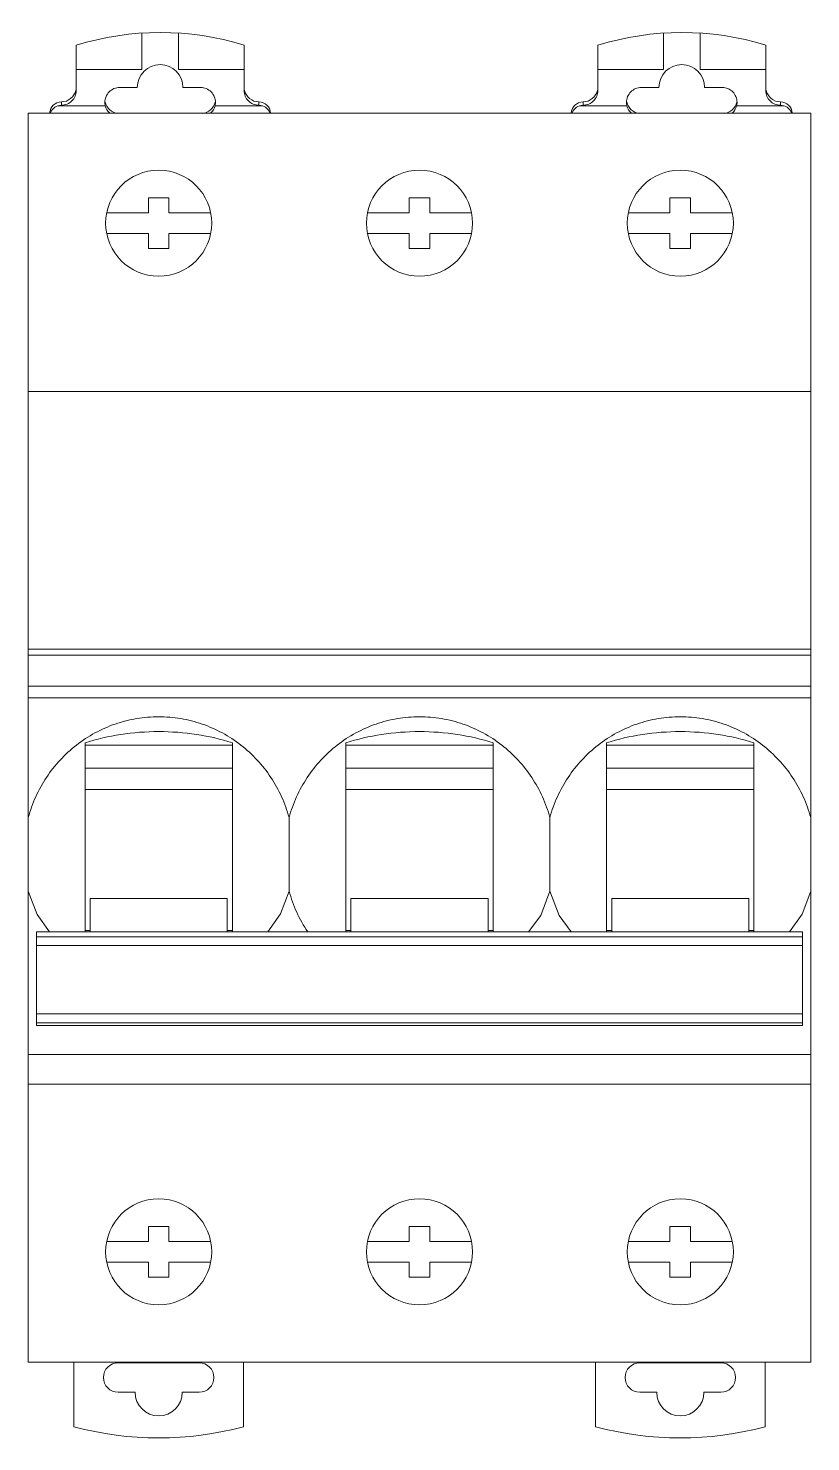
# Model space of a CAD drawing. Header units: millimetres. Extents: x 37984 to 70752, y 14140 to 37584.
# Drawn here: x 56637.8 to 56690.9, y 34140.6 to 34236.5 of the extents above; entities that cross this region are included whole.
import ezdxf

# ---------------------------------------------------------------- set-up
doc = ezdxf.new("R2010")
doc.units = ezdxf.units.MM
doc.set_wipeout_variables(frame=1)
doc.layers.add('000-PI-Oprema', color=30, linetype='Continuous', lineweight=5)

# ---------------------------------------------------------------- blocks, each defined once
blk = doc.blocks.new('A9F84350')
at = {"layer": '000-PI-Oprema'}
for p, q in [((55927.307, 32510.947), (55927.307, 32513.405)), ((55929.807, 32513.408), (55929.807, 32510.947)), ((55962.707, 32510.947), (55962.707, 32513.405)), ((55965.207, 32513.408), (55965.207, 32510.947)), ((55922.857, 32512.582), (55922.857, 32509.512)), ((55934.257, 32509.513), (55934.257, 32512.595)), ((55958.257, 32512.582), (55958.257, 32509.512)), ((55969.657, 32509.513), (55969.657, 32512.595)), ((55922.857, 32510.947), (55927.307, 32510.947)), ((55929.807, 32510.947), (55934.257, 32510.947)), ((55958.257, 32510.947), (55962.707, 32510.947)), ((55965.207, 32510.947), (55969.657, 32510.947)), ((55925.807, 32509.713), (55927.007, 32509.713)), ((55930.107, 32509.713), (55931.307, 32509.713)), ((55961.207, 32509.713), (55962.407, 32509.713)), ((55965.507, 32509.713), (55966.707, 32509.713)), ((55921.639, 32508.48), (55924.834, 32508.48)), ((55921.857, 32508.74), (55921.857, 32508.51)), ((55924.807, 32508.71), (55924.807, 32508.71)), ((55932.28, 32508.48), (55935.475, 32508.48)), ((55935.257, 32508.74), (55935.257, 32508.51)), ((55957.039, 32508.48), (55960.234, 32508.48)), ((55957.257, 32508.74), (55957.257, 32508.51)), ((55960.207, 32508.71), (55960.207, 32508.71)), ((55967.68, 32508.48), (55970.875, 32508.48)), ((55970.657, 32508.74), (55970.657, 32508.51)), ((55925.707, 32421.145), (55926.857, 32421.145)), ((55930.057, 32421.145), (55931.207, 32421.145)), ((55961.107, 32421.145), (55962.257, 32421.145)), ((55965.457, 32421.145), (55966.607, 32421.145))]:
    blk.add_line(p, q, dxfattribs=at)
for centre, radius, start, end in [((55928.578, 32494.097), 19.35, 72.93368, 107.19779), ((55963.978, 32494.097), 19.35, 72.93368, 107.19779), ((55921.858, 32509.739), 0.999, 269.94789, 347.60912), ((55935.256, 32509.739), 0.999, 192.37273, 270.05196), ((55957.258, 32509.739), 0.999, 269.94789, 347.60912), ((55970.656, 32509.739), 0.999, 192.37273, 270.05196), ((55925.813, 32508.71), 1.006, 180.03804, 193.26852), ((55931.301, 32508.71), 1.006, 346.73226, 359.96389), ((55961.213, 32508.71), 1.006, 180.03804, 193.26852), ((55966.701, 32508.71), 1.006, 346.73226, 359.96389), ((55928.457, 32421.145), 1.6, 180, 0), ((55963.857, 32421.145), 1.6, 180, 0), ((55928.457, 32440.045), 22, 254.84901, 285.15099), ((55963.857, 32440.045), 22, 254.84901, 285.15099)]:
    blk.add_arc(centre, radius, start, end, dxfattribs=at)
for centre in [(55928.557, 32509.713), (55963.957, 32509.713)]:
    blk.add_ellipse(centre, major_axis=(0, 1.554), ratio=0.997493, start_param=-1.570796, end_param=1.570796, dxfattribs=at)
for points, knots in [([(55921.857, 32508.51), (55921.987, 32508.51), (55922.25, 32508.562), (55922.583, 32508.786), (55922.805, 32509.119), (55922.857, 32509.382), (55922.857, 32509.512)], [0, 0, 0, 0, 0.250021, 0.499974, 0.749936, 1, 1, 1, 1]), ([(55925.806, 32509.713), (55925.676, 32509.713), (55925.413, 32509.66), (55925.081, 32509.437), (55924.858, 32509.104), (55924.807, 32508.841), (55924.807, 32508.71)], [0, 0, 0, 0, 0.250033, 0.499987, 0.74996, 1, 1, 1, 1]), ([(55932.307, 32508.71), (55932.307, 32508.84), (55932.256, 32509.103), (55932.033, 32509.437), (55931.701, 32509.66), (55931.438, 32509.713), (55931.308, 32509.713)], [0, 0, 0, 0, 0.250039, 0.500012, 0.749967, 1, 1, 1, 1]), ([(55934.257, 32509.513), (55934.257, 32509.383), (55934.309, 32509.119), (55934.531, 32508.786), (55934.863, 32508.562), (55935.126, 32508.51), (55935.257, 32508.51)], [0, 0, 0, 0, 0.250052, 0.500016, 0.749972, 1, 1, 1, 1]), ([(55957.257, 32508.51), (55957.387, 32508.51), (55957.65, 32508.562), (55957.983, 32508.786), (55958.205, 32509.119), (55958.257, 32509.382), (55958.257, 32509.512)], [0, 0, 0, 0, 0.250021, 0.499974, 0.749936, 1, 1, 1, 1]), ([(55961.206, 32509.713), (55961.076, 32509.713), (55960.813, 32509.66), (55960.481, 32509.437), (55960.258, 32509.104), (55960.207, 32508.841), (55960.207, 32508.71)], [0, 0, 0, 0, 0.250033, 0.499987, 0.74996, 1, 1, 1, 1]), ([(55967.707, 32508.71), (55967.707, 32508.84), (55967.656, 32509.103), (55967.433, 32509.437), (55967.101, 32509.66), (55966.838, 32509.713), (55966.708, 32509.713)], [0, 0, 0, 0, 0.250039, 0.500012, 0.749967, 1, 1, 1, 1]), ([(55969.657, 32509.513), (55969.657, 32509.383), (55969.709, 32509.119), (55969.931, 32508.786), (55970.263, 32508.562), (55970.526, 32508.51), (55970.657, 32508.51)], [0, 0, 0, 0, 0.250052, 0.500016, 0.749972, 1, 1, 1, 1])]:
    blk.add_open_spline(points, degree=3, knots=knots, dxfattribs=at)
at = {"ltscale": 0.25}
blk.add_wipeout([(55919.607, 32507.983), (55972.707, 32507.983), (55972.707, 32423.183), (55919.607, 32423.183)], dxfattribs=at).dxf.layer = '000-PI-Oprema'
at = {"layer": '000-PI-Oprema'}
for p, q in [((55919.607, 32507.983), (55919.607, 32423.183)), ((55919.607, 32507.983), (55972.707, 32507.983)), ((55972.707, 32423.183), (55972.707, 32507.983)), ((55927.757, 32501.202), (55927.757, 32502.222)), ((55927.757, 32502.222), (55929.157, 32502.222)), ((55929.157, 32502.222), (55929.157, 32501.202)), ((55945.457, 32501.202), (55945.457, 32502.222)), ((55945.457, 32502.222), (55946.857, 32502.222)), ((55946.857, 32502.222), (55946.857, 32501.202)), ((55963.157, 32501.202), (55963.157, 32502.222)), ((55963.157, 32502.222), (55964.557, 32502.222)), ((55964.557, 32502.222), (55964.557, 32501.202)), ((55924.926, 32501.202), (55927.757, 32501.202)), ((55929.157, 32501.202), (55931.988, 32501.202)), ((55942.626, 32501.202), (55945.457, 32501.202)), ((55946.857, 32501.202), (55949.688, 32501.202)), ((55960.326, 32501.202), (55963.157, 32501.202)), ((55964.557, 32501.202), (55967.388, 32501.202)), ((55927.757, 32499.802), (55924.926, 32499.802)), ((55927.757, 32498.782), (55927.757, 32499.802)), ((55929.157, 32499.802), (55929.157, 32498.782)), ((55931.988, 32499.802), (55929.157, 32499.802)), ((55945.457, 32499.802), (55942.626, 32499.802)), ((55945.457, 32498.782), (55945.457, 32499.802)), ((55946.857, 32499.802), (55946.857, 32498.782)), ((55949.688, 32499.802), (55946.857, 32499.802)), ((55963.157, 32499.802), (55960.326, 32499.802)), ((55963.157, 32498.782), (55963.157, 32499.802)), ((55964.557, 32499.802), (55964.557, 32498.782)), ((55967.388, 32499.802), (55964.557, 32499.802)), ((55929.157, 32498.782), (55927.757, 32498.782)), ((55946.857, 32498.782), (55945.457, 32498.782)), ((55964.557, 32498.782), (55963.157, 32498.782)), ((55919.607, 32489.083), (55972.707, 32489.083)), ((55972.707, 32471.581), (55919.607, 32471.581)), ((55919.607, 32471.181), (55972.707, 32471.181)), ((55919.607, 32469.08), (55972.707, 32469.08)), ((55919.607, 32468.286), (55972.707, 32468.286)), ((55923.457, 32465.224), (55923.457, 32452.412)), ((55933.457, 32465.078), (55923.457, 32465.078)), ((55933.457, 32452.412), (55933.457, 32465.224)), ((55941.157, 32465.224), (55941.157, 32452.412)), ((55951.157, 32465.078), (55941.157, 32465.078)), ((55951.157, 32452.412), (55951.157, 32465.224)), ((55958.857, 32465.224), (55958.857, 32452.412)), ((55968.857, 32465.078), (55958.857, 32465.078)), ((55968.857, 32452.412), (55968.857, 32465.224)), ((55923.457, 32463.506), (55933.457, 32463.506)), ((55941.157, 32463.506), (55951.157, 32463.506)), ((55958.857, 32463.506), (55968.857, 32463.506)), ((55933.457, 32462.065), (55923.457, 32462.065)), ((55951.157, 32462.065), (55941.157, 32462.065)), ((55968.857, 32462.065), (55958.857, 32462.065)), ((55937.307, 32460.16), (55937.307, 32455.16)), ((55955.007, 32460.16), (55955.007, 32455.16)), ((55923.807, 32454.664), (55923.807, 32452.412)), ((55933.107, 32454.664), (55923.807, 32454.664)), ((55933.107, 32452.412), (55933.107, 32454.664)), ((55950.807, 32454.664), (55941.507, 32454.664)), ((55941.507, 32454.664), (55941.507, 32452.412)), ((55950.807, 32452.412), (55950.807, 32454.664)), ((55968.507, 32454.664), (55959.207, 32454.664)), ((55959.207, 32454.664), (55959.207, 32452.412)), ((55968.507, 32452.412), (55968.507, 32454.664)), ((55920.157, 32452.412), (55920.157, 32446.04)), ((55920.157, 32452.412), (55972.157, 32452.412)), ((55972.157, 32452.06), (55920.157, 32452.06)), ((55923.807, 32452.492), (55923.457, 32452.492)), ((55933.457, 32452.492), (55933.107, 32452.492)), ((55941.507, 32452.492), (55941.157, 32452.492)), ((55951.157, 32452.492), (55950.807, 32452.492)), ((55959.207, 32452.492), (55958.857, 32452.492)), ((55968.857, 32452.492), (55968.507, 32452.492)), ((55972.157, 32446.04), (55972.157, 32452.412)), ((55920.157, 32451.477), (55972.157, 32451.477)), ((55920.157, 32446.826), (55972.157, 32446.826)), ((55972.157, 32446.215), (55920.157, 32446.215)), ((55920.157, 32446.039), (55972.157, 32446.039)), ((55972.707, 32444.084), (55919.607, 32444.084)), ((55972.707, 32442.071), (55919.607, 32442.071)), ((55927.757, 32432.403), (55929.157, 32432.403)), ((55927.757, 32431.383), (55927.757, 32432.403)), ((55929.157, 32432.403), (55929.157, 32431.383)), ((55945.457, 32432.403), (55946.857, 32432.403)), ((55945.457, 32431.383), (55945.457, 32432.403)), ((55946.857, 32432.403), (55946.857, 32431.383)), ((55963.157, 32432.403), (55964.557, 32432.403)), ((55963.157, 32431.383), (55963.157, 32432.403)), ((55964.557, 32432.403), (55964.557, 32431.383)), ((55924.926, 32431.383), (55927.757, 32431.383)), ((55929.157, 32431.383), (55931.988, 32431.383)), ((55942.626, 32431.383), (55945.457, 32431.383)), ((55946.857, 32431.383), (55949.688, 32431.383)), ((55960.326, 32431.383), (55963.157, 32431.383)), ((55964.557, 32431.383), (55967.388, 32431.383)), ((55927.757, 32429.983), (55924.926, 32429.983)), ((55927.757, 32428.963), (55927.757, 32429.983)), ((55931.988, 32429.983), (55929.157, 32429.983)), ((55929.157, 32429.983), (55929.157, 32428.963)), ((55945.457, 32429.983), (55942.626, 32429.983)), ((55945.457, 32428.963), (55945.457, 32429.983)), ((55949.688, 32429.983), (55946.857, 32429.983)), ((55946.857, 32429.983), (55946.857, 32428.963)), ((55963.157, 32429.983), (55960.326, 32429.983)), ((55963.157, 32428.963), (55963.157, 32429.983)), ((55967.388, 32429.983), (55964.557, 32429.983)), ((55964.557, 32429.983), (55964.557, 32428.963)), ((55929.157, 32428.963), (55927.757, 32428.963)), ((55946.857, 32428.963), (55945.457, 32428.963)), ((55964.557, 32428.963), (55963.157, 32428.963)), ((55972.707, 32423.183), (55919.607, 32423.183)), ((55922.707, 32418.81), (55922.707, 32423.183)), ((55925.707, 32423.145), (55931.207, 32423.145)), ((55934.207, 32423.183), (55934.207, 32418.81)), ((55958.107, 32418.81), (55958.107, 32423.183)), ((55961.107, 32423.145), (55966.607, 32423.145)), ((55969.607, 32423.183), (55969.607, 32418.81))]:
    blk.add_line(p, q, dxfattribs=at)
for points in [[(55919.607, 32455.16), (55920.204, 32453.568), (55921.057, 32452.412)], [(55935.859, 32452.412), (55936.731, 32453.612), (55937.307, 32455.16)], [(55953.56, 32452.412), (55954.384, 32453.515), (55955.007, 32455.16)], [(55955.007, 32455.16), (55955.632, 32453.51), (55956.454, 32452.412)], [(55971.261, 32452.412), (55972.13, 32453.61), (55972.707, 32455.16)]]:
    blk.add_lwpolyline(points, dxfattribs=at)
for centre in [(55928.457, 32500.502), (55946.157, 32500.502), (55963.857, 32500.502), (55928.457, 32430.683), (55946.157, 32430.683), (55963.857, 32430.683)]:
    blk.add_circle(centre, 3.6, dxfattribs=at)
for centre, radius, start, end in [((55921.856, 32507.94), 0.799, 89.93431, 176.89795), ((55921.856, 32507.71), 0.799, 90.03781, 158.92721), ((55925.806, 32508.941), 0.999, 192.60964, 262.48509), ((55925.804, 32508.71), 0.997, 193.35606, 228.0482), ((55931.308, 32508.941), 0.999, 277.5157, 347.35899), ((55931.31, 32508.71), 0.997, 311.9518, 346.64389), ((55935.258, 32507.94), 0.799, 3.10206, 90.06573), ((55935.258, 32507.71), 0.799, 21.07286, 89.97782), ((55957.256, 32507.94), 0.799, 89.93431, 176.89795), ((55957.256, 32507.71), 0.799, 90.03781, 158.92721), ((55961.206, 32508.941), 0.999, 192.60964, 262.48509), ((55961.204, 32508.71), 0.997, 193.35606, 228.0482), ((55966.708, 32508.941), 0.999, 277.5157, 347.35899), ((55966.71, 32508.71), 0.997, 311.9518, 346.64389), ((55970.658, 32507.94), 0.799, 3.10206, 90.06573), ((55970.658, 32507.71), 0.799, 21.07286, 89.97782), ((55946.317, 32457.631), 9.343, 195.33232, 214.05482), ((55925.707, 32422.145), 1, 90, 270), ((55931.207, 32422.145), 1, 270, 90), ((55961.107, 32422.145), 1, 90, 270), ((55966.607, 32422.145), 1, 270, 90)]:
    blk.add_arc(centre, radius, start, end, dxfattribs=at)
for points, knots in [([(55928.457, 32467.001), (55927.956, 32467.001), (55926.954, 32466.917), (55925.492, 32466.545), (55924.113, 32465.936), (55922.851, 32465.11), (55921.741, 32464.09), (55920.81, 32462.905), (55920.08, 32461.587), (55919.739, 32460.642), (55919.607, 32460.16)], [0, 0, 0, 0, 0.125045, 0.250107, 0.375146, 0.500181, 0.625201, 0.75018, 0.875134, 1, 1, 1, 1]), ([(55928.457, 32467.001), (55928.957, 32467.001), (55929.96, 32466.917), (55931.421, 32466.545), (55932.801, 32465.936), (55934.063, 32465.11), (55935.173, 32464.09), (55936.104, 32462.905), (55936.834, 32461.587), (55937.175, 32460.642), (55937.307, 32460.16)], [0, 0, 0, 0, 0.125047, 0.250114, 0.375155, 0.500192, 0.625212, 0.750191, 0.875139, 1, 1, 1, 1]), ([(55946.157, 32467.001), (55945.656, 32467.001), (55944.654, 32466.917), (55943.192, 32466.545), (55941.812, 32465.936), (55940.551, 32465.11), (55939.441, 32464.09), (55938.51, 32462.905), (55937.78, 32461.587), (55937.439, 32460.642), (55937.307, 32460.16)], [0, 0, 0, 0, 0.125044, 0.250108, 0.375147, 0.50018, 0.625201, 0.750182, 0.875137, 1, 1, 1, 1]), ([(55955.007, 32460.16), (55954.875, 32460.642), (55954.534, 32461.587), (55953.804, 32462.905), (55952.873, 32464.09), (55951.763, 32465.11), (55950.501, 32465.936), (55949.122, 32466.545), (55947.66, 32466.917), (55946.657, 32467.001), (55946.157, 32467.001)], [0, 0, 0, 0, 0.124855, 0.249803, 0.374788, 0.49981, 0.624847, 0.749877, 0.874946, 1, 1, 1, 1]), ([(55963.857, 32467.001), (55963.357, 32467.001), (55962.354, 32466.917), (55960.892, 32466.545), (55959.513, 32465.936), (55958.251, 32465.11), (55957.141, 32464.09), (55956.21, 32462.905), (55955.48, 32461.587), (55955.139, 32460.642), (55955.007, 32460.16)], [0, 0, 0, 0, 0.125043, 0.250107, 0.375146, 0.50018, 0.625201, 0.750181, 0.875137, 1, 1, 1, 1]), ([(55972.707, 32460.16), (55972.575, 32460.642), (55972.234, 32461.587), (55971.504, 32462.905), (55970.573, 32464.09), (55969.463, 32465.11), (55968.201, 32465.936), (55966.822, 32466.545), (55965.36, 32466.918), (55964.357, 32467.001), (55963.857, 32467.001)], [0, 0, 0, 0, 0.124856, 0.249807, 0.37479, 0.499814, 0.624849, 0.74988, 0.874946, 1, 1, 1, 1]), ([(55923.457, 32465.224), (55924.246, 32465.482), (55925.902, 32465.866), (55927.596, 32465.992), (55928.457, 32465.992)], [0, 0, 0, 0, 0.490854, 1, 1, 1, 1]), ([(55928.457, 32465.992), (55929.318, 32465.992), (55931.012, 32465.866), (55932.668, 32465.482), (55933.457, 32465.224)], [0, 0, 0, 0, 0.509146, 1, 1, 1, 1]), ([(55941.157, 32465.224), (55941.946, 32465.482), (55943.602, 32465.866), (55945.296, 32465.992), (55946.157, 32465.992)], [0, 0, 0, 0, 0.490854, 1, 1, 1, 1]), ([(55951.157, 32465.224), (55950.368, 32465.482), (55948.712, 32465.866), (55947.018, 32465.992), (55946.157, 32465.992)], [0, 0, 0, 0, 0.490893, 1, 1, 1, 1]), ([(55963.857, 32465.992), (55962.996, 32465.992), (55961.302, 32465.866), (55959.646, 32465.482), (55958.857, 32465.224)], [0, 0, 0, 0, 0.509107, 1, 1, 1, 1]), ([(55968.857, 32465.224), (55968.068, 32465.482), (55966.412, 32465.866), (55964.718, 32465.992), (55963.857, 32465.992)], [0, 0, 0, 0, 0.490893, 1, 1, 1, 1])]:
    blk.add_open_spline(points, degree=3, knots=knots, dxfattribs=at)

msp = doc.modelspace()

# ---------------------------------------------------------------- block references
at = {"layer": '000-PI-Oprema'}
msp.add_blockref('A9F84350', (718.156, 1722.787), dxfattribs=at)

doc.saveas('drawing.dxf')
